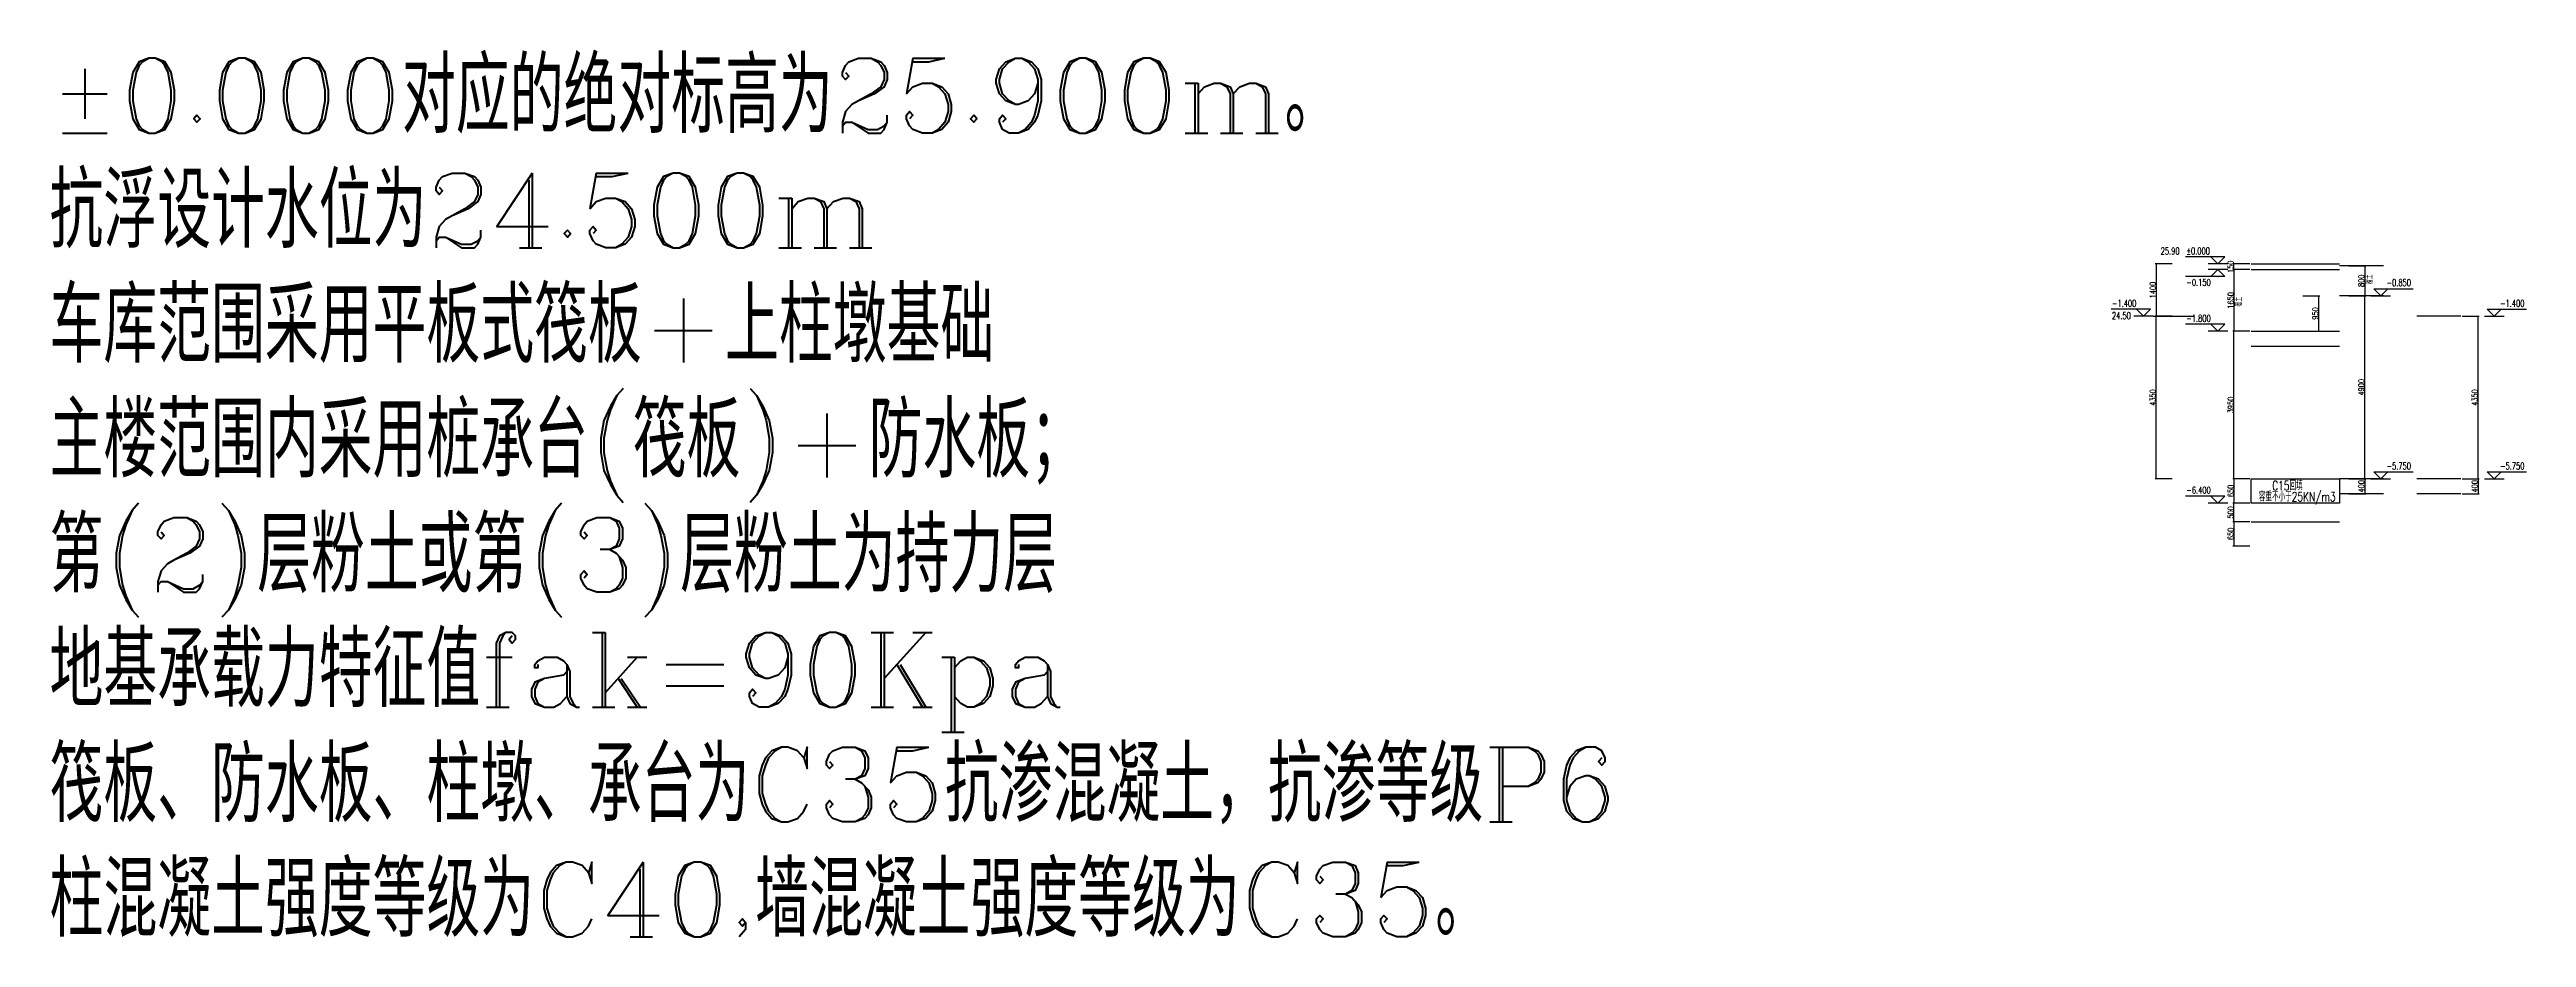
# Model space of a CAD drawing. Extents: x -502255 to 1362592, y -400300 to 332622.
# Drawn here: x 791809 to 1056810, y 33160 to 128216 of the extents above; entities that cross this region are included whole.
import ezdxf

# ---------------------------------------------------------------- set-up
doc = ezdxf.new("R2010")
doc.units = 0
doc.header["$LTSCALE"] = 1000
doc.header["$MEASUREMENT"] = 0
for name, color, linetype in [('DIM_ELEV', 3, 'Continuous'), ('PUB_DIM', 3, 'Continuous'), ('S-DIM', 3, 'Continuous')]:
    doc.layers.add(name, color=color, linetype=linetype)
doc.styles.add('_TCH_AXIS', font='COMPLEX', dxfattribs={"bigfont": 'GBCBIG'})
doc.styles.add('_TCH_DIM', font='SIMPLEX', dxfattribs={"bigfont": 'GBCBIG'})
doc.styles.add('_TCH_DIM_T3', font='SIMPLEX', dxfattribs={"width": 0.705882, "bigfont": 'GBCBIG'})
doc.dimstyles.new('_TCH_ARCH&&50', dxfattribs={"dimtxt": 148.75, "dimasz": 50, "dimexe": 125, "dimexo": 150, "dimgap": 63.125, "dimtad": 1, "dimdec": 0, "dimzin": 0, "dimdsep": 46, "dimtxsty": '_TCH_DIM_T3', "dimblk": 'ARCHTICK', "dimcen": 0.09, "dimclrt": 7, "dimazin": 2, "dimtfac": 1, "dimtdec": 0, "dimtix": 1, "dimtmove": 2, "dimatfit": 3, "dimfxl": 1, "dimtolj": 1, "dimtzin": 0, "dimarcsym": 0})

msp = doc.modelspace()

# ---------------------------------------------------------------- texts
at = {"layer": 'DIM_ELEV', "color": 7, "style": '_TCH_DIM', "width": 0.705882}
for s, height, p in [('25.90', 743.75, (1017673, 106274.3)), ('%%P0.000', 743.75, (1020424, 106274.3)), ('-0.150', 743.75, (1020424, 102905.5)), ('-0.850', 743.75, (1041848, 102874.3)), ('-1.400', 743.75, (1012461.9, 100674.3)), ('-1.400', 743.75, (1053985.3, 100674.3)), ('24.50', 743.75, (1012461.9, 99367)), ('-1.800', 743.75, (1020424, 99074.3)), ('-5.750', 743.75, (1041848, 83274.3)), ('-5.750', 743.75, (1053985.3, 83274.3)), ('-6.400', 743.75, (1020424, 80674.3)), ('容重不小于25KN/m3', 1000, (1028175.4, 79838.8)), ('C15回填', 1000, (1029611.7, 81032.2))]:
    msp.add_text(s, height=height, dxfattribs=at).set_placement(p)
for p in [(1040358.4, 103096.6), (1026377.2, 100696.6)]:
    msp.add_text('覆土', height=743.75, rotation=90, dxfattribs=at).set_placement(p)
at = {"layer": 'S-DIM', "color": 7, "style": '_TCH_AXIS'}
for s, p in [('%%P0.000对应的绝对标高为25.900m。', (791809.4, 119278.6)), ('抗浮设计水位为24.500m', (791809.4, 106986.9)), ('车库范围采用平板式筏板+上柱墩基础', (791809.4, 94695.1)), ('主楼范围内采用桩承台(筏板)+防水板；', (791809.4, 82403.4)), ('第(2)层粉土或第(3)层粉土为持力层', (791809.4, 70111.7)), ('地基承载力特征值fak=90Kpa', (791809.4, 57820))]:
    msp.add_text(s, height=8000, dxfattribs=at).set_placement(p)
at = {"layer": 'S-DIM', "color": 6, "style": '_TCH_AXIS'}
for s, p in [('筏板、防水板、柱墩、承台为C35抗渗混凝土，抗渗等级P6', (791809.4, 45528.3)), ('柱混凝土强度等级为C40,墙混凝土强度等级为C35。', (791809.4, 33236.6))]:
    msp.add_text(s, height=8000, dxfattribs=at).set_placement(p)

# ---------------------------------------------------------------- blocks, each defined once
blk = doc.blocks.new('_ArchTick')
at = {"color": 0, "linetype": 'ByBlock', "const_width": 0.4}
blk.add_lwpolyline([(-0.5, -0.5), (0.5, 0.5)], dxfattribs=at)
blk = doc.blocks.new('*D8')
at = {"layer": 'Defpoints', "color": 0}
for p in [(1025520, 79662), (1027365, 79662), (1027365, 77662)]:
    blk.add_point(p, dxfattribs=at)
at = {"layer": 'PUB_DIM', "color": 0, "lineweight": -2}
for p, q in [((1027215, 79662), (1025395, 79662)), ((1025520, 77662), (1025520, 79662)), ((1027215, 77662), (1025395, 77662))]:
    blk.add_line(p, q, dxfattribs=at)
at = {"layer": 'PUB_DIM', "color": 0, "lineweight": -2, "xscale": 50, "yscale": 50, "zscale": 50}
for p, rotation in [((1025520, 79662), 90), ((1025520, 77662), 270)]:
    blk.add_blockref('_ArchTick', p, dxfattribs=dict(at, rotation=rotation))
at = {"layer": 'PUB_DIM', "color": 7, "insert": (1025157, 78662), "char_height": 600, "attachment_point": 5, "rotation": 90, "style": '_TCH_DIM_T3'}
blk.add_mtext('\\A1;500', dxfattribs=at)
blk = doc.blocks.new('*D9')
at = {"layer": 'Defpoints', "color": 0}
for p in [(1049794, 82262), (1049794, 80662), (1051639, 80662)]:
    blk.add_point(p, dxfattribs=at)
at = {"layer": 'PUB_DIM', "color": 0, "lineweight": -2}
for p, q in [((1049944, 82262), (1051764, 82262)), ((1051639, 82262), (1051639, 80662)), ((1049944, 80662), (1051764, 80662))]:
    blk.add_line(p, q, dxfattribs=at)
at = {"layer": 'PUB_DIM', "color": 0, "lineweight": -2, "xscale": 50, "yscale": 50, "zscale": 50}
for p, rotation in [((1051639, 82262), 90), ((1051639, 80662), 270)]:
    blk.add_blockref('_ArchTick', p, dxfattribs=dict(at, rotation=rotation))
at = {"layer": 'PUB_DIM', "color": 7, "insert": (1051276, 81462), "char_height": 600, "attachment_point": 5, "rotation": 90, "style": '_TCH_DIM_T3'}
blk.add_mtext('\\A1;400', dxfattribs=at)
blk = doc.blocks.new('*D10')
at = {"layer": 'Defpoints', "color": 0}
for p in [(1027365, 82262), (1025520, 79662), (1027365, 79662)]:
    blk.add_point(p, dxfattribs=at)
at = {"layer": 'PUB_DIM', "color": 0, "lineweight": -2}
for p, q in [((1027215, 82262), (1025395, 82262)), ((1025520, 82262), (1025520, 79662)), ((1027215, 79662), (1025395, 79662))]:
    blk.add_line(p, q, dxfattribs=at)
at = {"layer": 'PUB_DIM', "color": 0, "lineweight": -2, "xscale": 50, "yscale": 50, "zscale": 50}
for p, rotation in [((1025520, 82262), 90), ((1025520, 79662), 270)]:
    blk.add_blockref('_ArchTick', p, dxfattribs=dict(at, rotation=rotation))
at = {"layer": 'PUB_DIM', "color": 7, "insert": (1025157, 80962), "char_height": 600, "attachment_point": 5, "rotation": 90, "style": '_TCH_DIM_T3'}
blk.add_mtext('\\A1;650', dxfattribs=at)
blk = doc.blocks.new('*D11')
at = {"layer": 'Defpoints', "color": 0}
for p in [(1025520, 98062), (1027365, 98062), (1027365, 82262)]:
    blk.add_point(p, dxfattribs=at)
at = {"layer": 'PUB_DIM', "color": 0, "lineweight": -2}
for p, q in [((1027215, 98062), (1025395, 98062)), ((1025520, 82262), (1025520, 98062)), ((1027215, 82262), (1025395, 82262))]:
    blk.add_line(p, q, dxfattribs=at)
at = {"layer": 'PUB_DIM', "color": 0, "lineweight": -2, "xscale": 50, "yscale": 50, "zscale": 50}
for p, rotation in [((1025520, 98062), 90), ((1025520, 82262), 270)]:
    blk.add_blockref('_ArchTick', p, dxfattribs=dict(at, rotation=rotation))
at = {"layer": 'PUB_DIM', "color": 7, "insert": (1025157, 90162), "char_height": 600, "attachment_point": 5, "rotation": 90, "style": '_TCH_DIM_T3'}
blk.add_mtext('\\A1;3950', dxfattribs=at)
blk = doc.blocks.new('*D12')
at = {"layer": 'Defpoints', "color": 0}
for p in [(1049794, 99662), (1051639, 99662), (1049794, 82262)]:
    blk.add_point(p, dxfattribs=at)
at = {"layer": 'PUB_DIM', "color": 0, "lineweight": -2}
for p, q in [((1049944, 99662), (1051764, 99662)), ((1051639, 82262), (1051639, 99662)), ((1049944, 82262), (1051764, 82262))]:
    blk.add_line(p, q, dxfattribs=at)
at = {"layer": 'PUB_DIM', "color": 0, "lineweight": -2, "xscale": 50, "yscale": 50, "zscale": 50}
for p, rotation in [((1051639, 99662), 90), ((1051639, 82262), 270)]:
    blk.add_blockref('_ArchTick', p, dxfattribs=dict(at, rotation=rotation))
at = {"layer": 'PUB_DIM', "color": 7, "insert": (1051276, 90962), "char_height": 600, "attachment_point": 5, "rotation": 90, "style": '_TCH_DIM_T3'}
blk.add_mtext('\\A1;4350', dxfattribs=at)
blk = doc.blocks.new('*D13')
at = {"layer": 'Defpoints', "color": 0}
for p in [(1027365, 104662), (1025520, 98062), (1027365, 98062)]:
    blk.add_point(p, dxfattribs=at)
at = {"layer": 'PUB_DIM', "color": 0, "lineweight": -2}
for p, q in [((1027215, 104662), (1025395, 104662)), ((1025520, 104662), (1025520, 98062)), ((1027215, 98062), (1025395, 98062))]:
    blk.add_line(p, q, dxfattribs=at)
at = {"layer": 'PUB_DIM', "color": 0, "lineweight": -2, "xscale": 50, "yscale": 50, "zscale": 50}
for p, rotation in [((1025520, 104662), 90), ((1025520, 98062), 270)]:
    blk.add_blockref('_ArchTick', p, dxfattribs=dict(at, rotation=rotation))
at = {"layer": 'PUB_DIM', "color": 7, "insert": (1025157, 101362), "char_height": 600, "attachment_point": 5, "rotation": 90, "style": '_TCH_DIM_T3'}
blk.add_mtext('\\A1;1650', dxfattribs=at)
blk = doc.blocks.new('*D14')
at = {"layer": 'Defpoints', "color": 0}
for p in [(1019041, 105262), (1017196, 99662), (1019041, 99662)]:
    blk.add_point(p, dxfattribs=at)
at = {"layer": 'PUB_DIM', "color": 0, "lineweight": -2}
for p, q in [((1018891, 105262), (1017071, 105262)), ((1017196, 105262), (1017196, 99662)), ((1018891, 99662), (1017071, 99662))]:
    blk.add_line(p, q, dxfattribs=at)
at = {"layer": 'PUB_DIM', "color": 0, "lineweight": -2, "xscale": 50, "yscale": 50, "zscale": 50}
for p, rotation in [((1017196, 105262), 90), ((1017196, 99662), 270)]:
    blk.add_blockref('_ArchTick', p, dxfattribs=dict(at, rotation=rotation))
at = {"layer": 'PUB_DIM', "color": 7, "insert": (1016833, 102462), "char_height": 600, "attachment_point": 5, "rotation": 90, "style": '_TCH_DIM_T3'}
blk.add_mtext('\\A1;1400', dxfattribs=at)
blk = doc.blocks.new('*D15')
at = {"layer": 'Defpoints', "color": 0}
for p in [(1017196, 99662), (1019041, 99662), (1019041, 82262)]:
    blk.add_point(p, dxfattribs=at)
at = {"layer": 'PUB_DIM', "color": 0, "lineweight": -2}
for p, q in [((1018891, 99662), (1017071, 99662)), ((1017196, 82262), (1017196, 99662)), ((1018891, 82262), (1017071, 82262))]:
    blk.add_line(p, q, dxfattribs=at)
at = {"layer": 'PUB_DIM', "color": 0, "lineweight": -2, "xscale": 50, "yscale": 50, "zscale": 50}
for p, rotation in [((1017196, 99662), 90), ((1017196, 82262), 270)]:
    blk.add_blockref('_ArchTick', p, dxfattribs=dict(at, rotation=rotation))
at = {"layer": 'PUB_DIM', "color": 7, "insert": (1016833, 90962), "char_height": 600, "attachment_point": 5, "rotation": 90, "style": '_TCH_DIM_T3'}
blk.add_mtext('\\A1;4350', dxfattribs=at)
blk = doc.blocks.new('*D16')
at = {"layer": 'Defpoints', "color": 0}
for p in [(1037657, 82262), (1037657, 80662), (1039502, 80662)]:
    blk.add_point(p, dxfattribs=at)
at = {"layer": 'PUB_DIM', "color": 0, "lineweight": -2}
for p, q in [((1037807, 82262), (1039627, 82262)), ((1039502, 82262), (1039502, 80662)), ((1037807, 80662), (1039627, 80662))]:
    blk.add_line(p, q, dxfattribs=at)
at = {"layer": 'PUB_DIM', "color": 0, "lineweight": -2, "xscale": 50, "yscale": 50, "zscale": 50}
for p, rotation in [((1039502, 82262), 90), ((1039502, 80662), 270)]:
    blk.add_blockref('_ArchTick', p, dxfattribs=dict(at, rotation=rotation))
at = {"layer": 'PUB_DIM', "color": 7, "insert": (1039138, 81462), "char_height": 600, "attachment_point": 5, "rotation": 90, "style": '_TCH_DIM_T3'}
blk.add_mtext('\\A1;400', dxfattribs=at)
blk = doc.blocks.new('*D17')
at = {"layer": 'Defpoints', "color": 0}
for p in [(1037657, 101862), (1039502, 101862), (1037657, 82262)]:
    blk.add_point(p, dxfattribs=at)
at = {"layer": 'PUB_DIM', "color": 0, "lineweight": -2}
for p, q in [((1037807, 101862), (1039627, 101862)), ((1039502, 82262), (1039502, 101862)), ((1037807, 82262), (1039627, 82262))]:
    blk.add_line(p, q, dxfattribs=at)
at = {"layer": 'PUB_DIM', "color": 0, "lineweight": -2, "xscale": 50, "yscale": 50, "zscale": 50}
for p, rotation in [((1039502, 101862), 90), ((1039502, 82262), 270)]:
    blk.add_blockref('_ArchTick', p, dxfattribs=dict(at, rotation=rotation))
at = {"layer": 'PUB_DIM', "color": 7, "insert": (1039138, 92062), "char_height": 600, "attachment_point": 5, "rotation": 90, "style": '_TCH_DIM_T3'}
blk.add_mtext('\\A1;4900', dxfattribs=at)
blk = doc.blocks.new('*D18')
at = {"layer": 'Defpoints', "color": 0}
for p in [(1025520, 105262), (1027365, 105262), (1027365, 104662)]:
    blk.add_point(p, dxfattribs=at)
at = {"layer": 'PUB_DIM', "color": 0, "lineweight": -2}
for p, q in [((1027215, 105262), (1025395, 105262)), ((1027215, 104662), (1025395, 104662)), ((1025520, 105262), (1025520, 105312)), ((1025520, 104662), (1025520, 105262)), ((1025520, 104662), (1025520, 104612))]:
    blk.add_line(p, q, dxfattribs=at)
at = {"layer": 'PUB_DIM', "color": 0, "lineweight": -2, "xscale": 50, "yscale": 50, "zscale": 50}
for p, rotation in [((1025520, 105262), 270), ((1025520, 104662), 90)]:
    blk.add_blockref('_ArchTick', p, dxfattribs=dict(at, rotation=rotation))
at = {"layer": 'PUB_DIM', "color": 7, "insert": (1025157, 104962), "char_height": 600, "attachment_point": 5, "rotation": 90, "style": '_TCH_DIM_T3'}
blk.add_mtext('\\A1;150', dxfattribs=at)
blk = doc.blocks.new('*D19')
at = {"layer": 'Defpoints', "color": 0}
for p in [(1037657, 105062), (1037657, 101862), (1039502, 101862)]:
    blk.add_point(p, dxfattribs=at)
at = {"layer": 'PUB_DIM', "color": 0, "lineweight": -2}
for p, q in [((1037807, 105062), (1039627, 105062)), ((1039502, 105062), (1039502, 101862)), ((1037807, 101862), (1039627, 101862))]:
    blk.add_line(p, q, dxfattribs=at)
at = {"layer": 'PUB_DIM', "color": 0, "lineweight": -2, "xscale": 50, "yscale": 50, "zscale": 50}
for p, rotation in [((1039502, 105062), 90), ((1039502, 101862), 270)]:
    blk.add_blockref('_ArchTick', p, dxfattribs=dict(at, rotation=rotation))
at = {"layer": 'PUB_DIM', "color": 7, "insert": (1039138, 103462), "char_height": 600, "attachment_point": 5, "rotation": 90, "style": '_TCH_DIM_T3'}
blk.add_mtext('\\A1;800', dxfattribs=at)
blk = doc.blocks.new('*D20')
at = {"layer": 'Defpoints', "color": 0}
for p in [(1032736, 101862), (1034581, 101862), (1032736, 98062)]:
    blk.add_point(p, dxfattribs=at)
at = {"layer": 'PUB_DIM', "color": 0, "lineweight": -2}
for p, q in [((1032886, 101862), (1034706, 101862)), ((1034581, 98062), (1034581, 101862)), ((1032886, 98062), (1034706, 98062))]:
    blk.add_line(p, q, dxfattribs=at)
at = {"layer": 'PUB_DIM', "color": 0, "lineweight": -2, "xscale": 50, "yscale": 50, "zscale": 50}
for p, rotation in [((1034581, 101862), 90), ((1034581, 98062), 270)]:
    blk.add_blockref('_ArchTick', p, dxfattribs=dict(at, rotation=rotation))
at = {"layer": 'PUB_DIM', "color": 7, "insert": (1034218, 99962), "char_height": 600, "attachment_point": 5, "rotation": 90, "style": '_TCH_DIM_T3'}
blk.add_mtext('\\A1;950', dxfattribs=at)
blk = doc.blocks.new('*D1355')
at = {"layer": 'Defpoints', "color": 0}
for p in [(1027365, 77662), (1025520, 75062), (1027365, 75062)]:
    blk.add_point(p, dxfattribs=at)
at = {"layer": 'PUB_DIM', "color": 0, "lineweight": -2}
for p, q in [((1027215, 77662), (1025395, 77662)), ((1025520, 77662), (1025520, 75062)), ((1027215, 75062), (1025395, 75062))]:
    blk.add_line(p, q, dxfattribs=at)
at = {"layer": 'PUB_DIM', "color": 0, "lineweight": -2, "xscale": 50, "yscale": 50, "zscale": 50}
for p, rotation in [((1025520, 77662), 90), ((1025520, 75062), 270)]:
    blk.add_blockref('_ArchTick', p, dxfattribs=dict(at, rotation=rotation))
at = {"layer": 'PUB_DIM', "color": 7, "insert": (1025157, 76362), "char_height": 600, "attachment_point": 5, "rotation": 90, "style": '_TCH_DIM_T3'}
blk.add_mtext('\\A1;650', dxfattribs=at)

# ---------------------------------------------------------------- dimensions: what is measured, and where the dimension line sits
at = {"layer": 'PUB_DIM'}
for p1, p2, distance, picture, middle in [((1019041.2, 105261.8), (1019041.2, 99661.8), -1844.8, '*D14', (1016833.4, 102461.8)), ((1027365.1, 104661.8), (1027365.1, 105261.8), 1844.8, '*D18', (1025157.3, 104961.8)), ((1027365.1, 104661.8), (1027365.1, 98061.8), -1844.8, '*D13', (1025157.3, 101361.8)), ((1037656.8, 105061.8), (1037656.8, 101861.8), 1844.8, '*D19', (1039138.5, 103461.8)), ((1032736.4, 98061.8), (1032736.4, 101861.8), -1844.8, '*D20', (1034218.1, 99961.8)), ((1037656.8, 82261.8), (1037656.8, 101861.8), -1844.8, '*D17', (1039138.5, 92061.8)), ((1019041.2, 82261.8), (1019041.2, 99661.8), 1844.8, '*D15', (1016833.4, 90961.8)), ((1027365.1, 82261.8), (1027365.1, 98061.8), 1844.8, '*D11', (1025157.3, 90161.8)), ((1049794.2, 82261.8), (1049794.2, 99661.8), -1844.8, '*D12', (1051275.8, 90961.8)), ((1027365.1, 82261.8), (1027365.1, 79661.8), -1844.8, '*D10', (1025157.3, 80961.8)), ((1037656.8, 82261.8), (1037656.8, 80661.8), 1844.8, '*D16', (1039138.5, 81461.8)), ((1049794.2, 82261.8), (1049794.2, 80661.8), 1844.8, '*D9', (1051275.8, 81461.8)), ((1027365.1, 77661.8), (1027365.1, 79661.8), 1844.8, '*D8', (1025157.3, 78661.8)), ((1027365.1, 77661.8), (1027365.1, 75061.8), -1844.8, '*D1355', (1025157.3, 76361.8))]:
    dim = msp.add_aligned_dim(p1=p1, p2=p2, distance=distance, dimstyle='_TCH_ARCH&&50', override={"dimtxt": 600, "dimlfac": 0.25}, dxfattribs=at)
    dim.commit()
    dim.dimension.update_dxf_attribs({"geometry": picture, "text_midpoint": middle})

# ---------------------------------------------------------------- linework, layer by layer
for p, q in [((1027365.1, 105261.8), (1036800.1, 105261.8)), ((1027365.1, 104661.8), (1036800.1, 104661.8)), ((1041517.6, 105061.8), (1036800.1, 105061.8)), ((1041517.6, 101861.8), (1036800.1, 101861.8)), ((1016886.9, 99661.8), (1021209, 99661.8)), ((1027365.1, 98061.8), (1036800.1, 98061.8)), ((1049794.2, 99661.8), (1045076.7, 99661.8)), ((1027365.1, 96461.8), (1036800.1, 96461.8)), ((1041517.6, 82261.8), (1036800.1, 82261.8)), ((1049794.2, 82261.8), (1045076.7, 82261.8)), ((1041517.6, 80661.8), (1036800.1, 80661.8)), ((1049794.2, 80661.8), (1045076.7, 80661.8)), ((1027365.1, 77661.8), (1036800.1, 77661.8))]:
    msp.add_line(p, q)
for points in [[(791809.4, 82406.6), (791813.5, 82406.6), (791813.5, 82403.4), (791809.4, 82403.4)], [(1027365.1, 82261.8), (1036800.1, 82261.8), (1036800.1, 79661.8), (1027365.1, 79661.8)]]:
    msp.add_lwpolyline(points, close=True)
at = {"layer": 'DIM_ELEV'}
for p, q in [((1024549, 106011.8), (1020349, 106011.8)), ((1023799, 105261.8), (1023049, 106011.8)), ((1023799, 105261.8), (1024549, 106011.8)), ((1024549, 103911.8), (1020349, 103911.8)), ((1024849, 105261.8), (1022749, 105261.8)), ((1024849, 104661.8), (1022749, 104661.8)), ((1023799, 104661.8), (1023049, 103911.8)), ((1023799, 104661.8), (1024549, 103911.8)), ((1040173, 101861.8), (1042273, 101861.8)), ((1041223, 101861.8), (1040473, 102611.8)), ((1040473, 102611.8), (1044673, 102611.8)), ((1041223, 101861.8), (1041973, 102611.8)), ((1016586.9, 100411.8), (1012386.9, 100411.8)), ((1016886.9, 99661.8), (1014786.9, 99661.8)), ((1015836.9, 99661.8), (1015086.9, 100411.8)), ((1015836.9, 99661.8), (1016586.9, 100411.8)), ((1024549, 98811.8), (1020349, 98811.8)), ((1024849, 98061.8), (1022749, 98061.8)), ((1023799, 98061.8), (1023049, 98811.8)), ((1023799, 98061.8), (1024549, 98811.8)), ((1052310.3, 99661.8), (1054410.3, 99661.8)), ((1053360.3, 99661.8), (1052610.3, 100411.8)), ((1052610.3, 100411.8), (1056810.3, 100411.8)), ((1053360.3, 99661.8), (1054110.3, 100411.8)), ((1040173, 82261.8), (1042273, 82261.8)), ((1041223, 82261.8), (1040473, 83011.8)), ((1040473, 83011.8), (1044673, 83011.8)), ((1041223, 82261.8), (1041973, 83011.8)), ((1052310.3, 82261.8), (1054410.3, 82261.8)), ((1053360.3, 82261.8), (1052610.3, 83011.8)), ((1052610.3, 83011.8), (1056810.3, 83011.8)), ((1053360.3, 82261.8), (1054110.3, 83011.8)), ((1024549, 80411.8), (1020349, 80411.8)), ((1024849, 79661.8), (1022749, 79661.8)), ((1023799, 79661.8), (1023049, 80411.8)), ((1023799, 79661.8), (1024549, 80411.8))]:
    msp.add_line(p, q, dxfattribs=at)

msp.set_redraw_order([(e.dxf.handle, doc.entitydb.next_handle()) for e in msp.query("TEXT MTEXT ATTDEF DIMENSION ARC_DIMENSION")])  # texts and dimensions are drawn at this point

doc.saveas('drawing.dxf')
